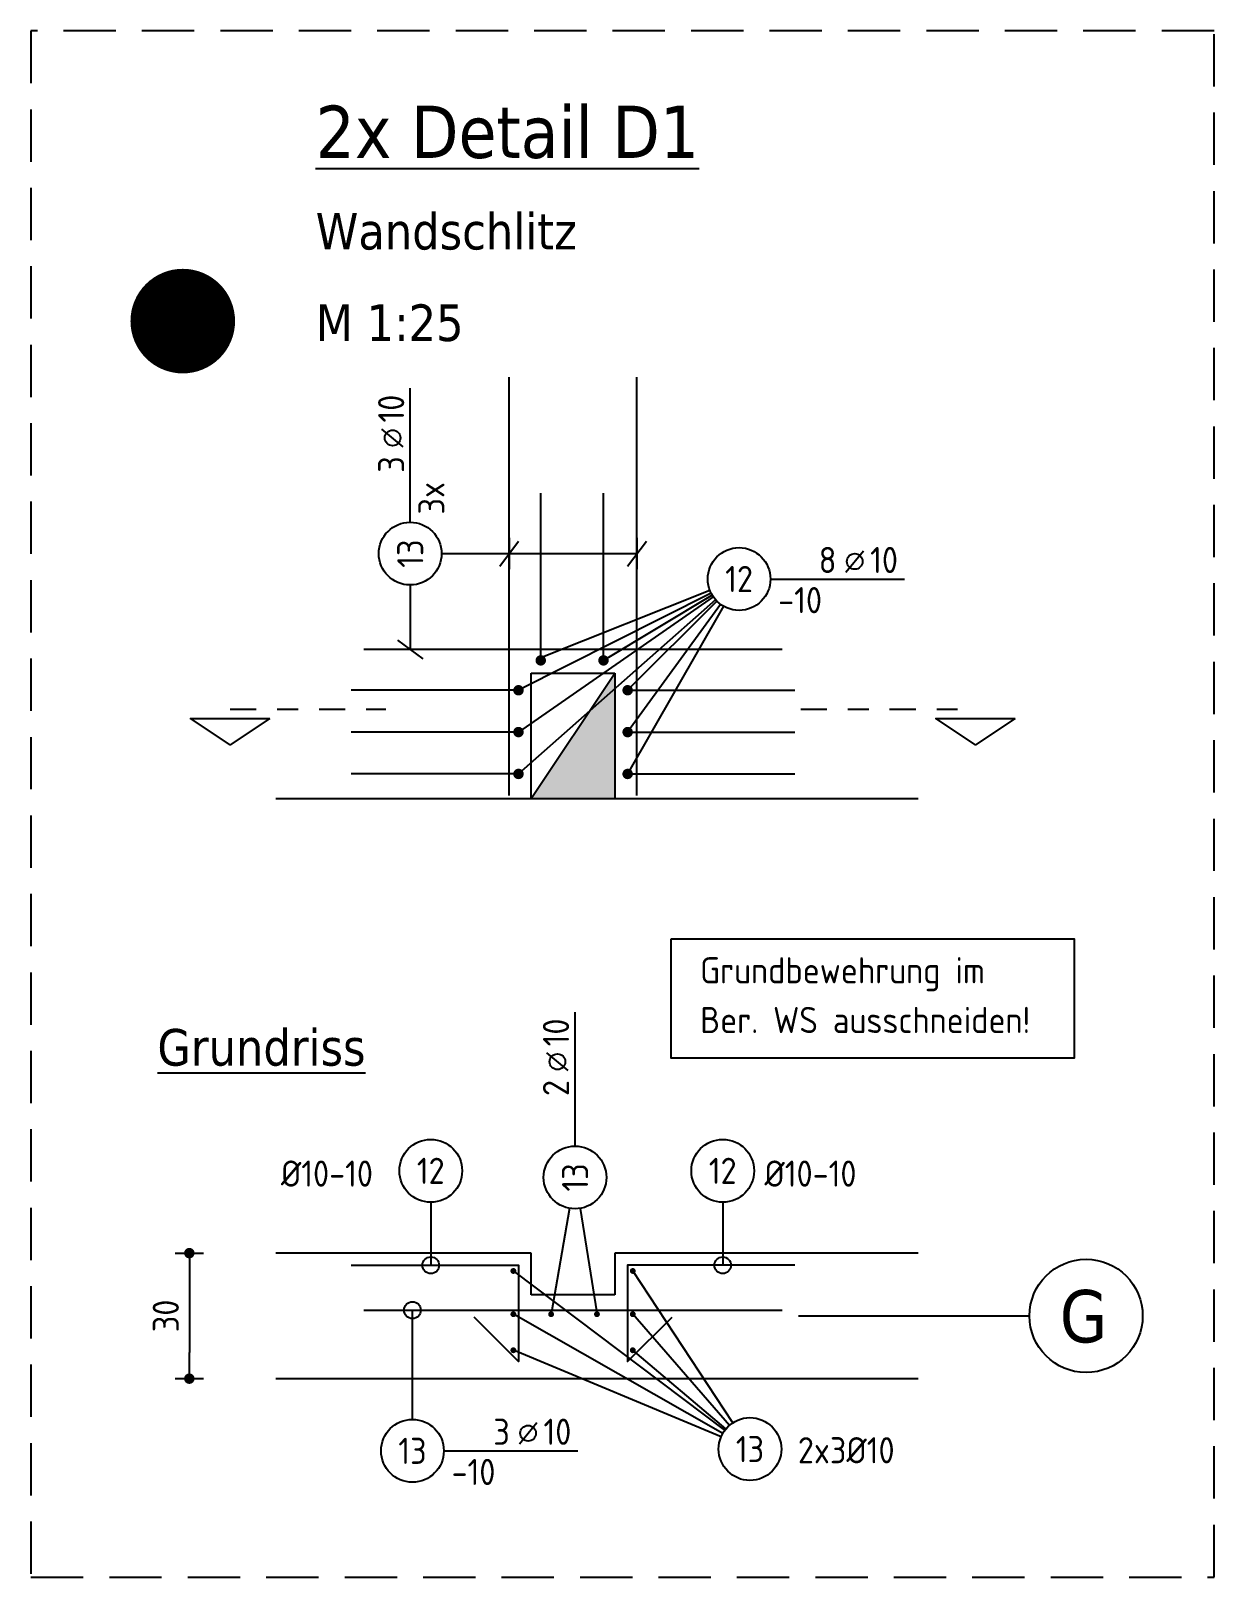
# Model space of a CAD drawing. Extents: x 44 to 147, y 27 to 70.
# Drawn here: x 57.2 to 62.86, y 26.67 to 34.06 of the extents above; entities that cross this region are included whole.
import ezdxf
from ezdxf.enums import TextEntityAlignment as Align

# ---------------------------------------------------------------- set-up
doc = ezdxf.new("R2010")
doc.units = 0
doc.header["$LTSCALE"] = 0.5
for name, pattern in [('AUSGEZOGEN', [1000.01, 1000, 0.01]), ('DASHDOTSMALL', [1.05, 0.5, -0.25, 0.05, -0.25]), ('STRICHLINIE', [0.75, 0.5, -0.25]), ('STRICHPUNKT2', [0.55, 0.25, -0.125, 0.05, -0.125])]:
    doc.linetypes.add(name, pattern=pattern)
for name, color, linetype in [('ACHSEN', 7, 'Continuous'), ('BETON', 7, 'Continuous'), ('DETAIL', 7, 'Continuous'), ('grau_hell', 7, 'Continuous'), ('HILFE', 7, 'Continuous'), ('MASSE', 7, 'Continuous'), ('RND', 7, 'Continuous'), ('SCHNITTE', 7, 'Continuous'), ('SFP_Achsen', 7, 'Continuous'), ('TEXT', 7, 'Continuous')]:
    doc.layers.add(name, color=color, linetype=linetype)
doc.layers.add('NOPLOT', color=7, linetype='Continuous', plot=False)
doc.styles.add('helv', font='tahoma.ttf')
doc.styles.add('txt', font='isocp.shx')
doc.dimstyles.new('DOT_I', dxfattribs={"dimscale": 0.5, "dimtxt": 0.25, "dimasz": 0.25, "dimexe": 0.1, "dimexo": 0.3, "dimgap": 0.1, "dimtad": 1, "dimdec": 3, "dimzin": 3, "dimtxsty": 'txt', "dimblk": 'DOT', "dimblk1": 'DOT', "dimblk2": 'DOT', "dimsah": 1, "dimcen": 0.1, "dimse1": 1, "dimse2": 1, "dimazin": 0, "dimtfac": 1, "dimtdec": 4, "dimtix": 1, "dimtmove": 2, "dimatfit": 3, "dimfxl": 0, "dimtvp": 1, "dimtolj": 1, "dimtzin": 0, "dimarcsym": 0})

msp = doc.modelspace()

# ---------------------------------------------------------------- texts
at = {"layer": 'SFP_Achsen', "color": 6, "linetype": 'AUSGEZOGEN', "style": 'helv'}
msp.add_text('G', height=0.25, dxfattribs=at).set_placement((62.1211, 27.7904))
at = {"layer": 'TEXT', "color": 6, "linetype": 'AUSGEZOGEN', "style": 'helv'}
msp.add_text('%%U2x Detail D1', height=0.25, dxfattribs=at).set_placement((58.5643, 33.4516))
at = {"layer": 'TEXT', "color": 1, "linetype": 'AUSGEZOGEN', "style": 'helv'}
for s, p in [('Wandschlitz', (58.5643, 33.0141)), ('M 1:25', (58.5643, 32.5766)), ('%%UGrundriss', (57.8078, 29.1131))]:
    msp.add_text(s, height=0.175, dxfattribs=at).set_placement(p)
at = {"layer": 'TEXT', "color": 7, "linetype": 'AUSGEZOGEN', "style": 'txt'}
for s, p in [('Grundbewehrung im ', (60.4024, 29.5061)), ('Ber. WS ausschneiden!', (60.4024, 29.2686)), ('%%C10-10', (58.3984, 28.5344)), ('%%C10-10', (60.7097, 28.5344)), ('2x3%%C10', (60.8694, 27.2121))]:
    msp.add_text(s, height=0.125, dxfattribs=at).set_placement(p)

# ---------------------------------------------------------------- blocks, each defined once
blk = doc.blocks.new('RND_LEI')
at = {"layer": 'RND', "color": 7, "linetype": 'Continuous'}
blk.add_line((1.022, 0.066), (1.19, 0.27), dxfattribs=at)
for centre, radius in [((0, 0), 0.3), ((1.106, 0.168), 0.075)]:
    blk.add_circle(centre, radius, dxfattribs=at)
at = {"layer": 'RND', "color": 7, "linetype": 'Continuous', "style": 'txt'}
blk.add_attdef('ANZ', text='', height=0.25, dxfattribs=at).set_placement((0.931, 0.057), align=Align.RIGHT)
for tag, p in [('DUM', (1.253, 0.057)), ('ABSTD', (1.674, 0.057)), ('POSTXT', (0.374, -0.327))]:
    blk.add_attdef(tag, p, '', height=0.25, dxfattribs=at)
blk.add_attdef('POSL', text='', height=0.25, dxfattribs=at).set_placement((0, 0), align=Align.MIDDLE)
blk = doc.blocks.new('lei_gre')
at = {"layer": 'RND', "color": 7, "linetype": 'Continuous'}
for p, q in [((0, 0.15), (0, -0.15)), ((-0.09, -0.12), (0.09, 0.12))]:
    blk.add_line(p, q, dxfattribs=at)
blk = doc.blocks.new('SCHN-2')
at = {"layer": 'SCHNITTE', "color": 6, "linetype": 'Continuous'}
blk.add_lwpolyline([(0.378, 0.088), (0, 0.34), (-0.378, 0.088)], close=True, dxfattribs=at)
at = {"layer": 'SCHNITTE', "color": 1, "linetype": 'DASHDOTSMALL', "style": 'helv'}
blk.add_attdef('SCHN-2', text='', height=0.35, dxfattribs=at).set_placement((0, 0.45), align=Align.CENTER)
blk = doc.blocks.new('RND_HIN')
at = {"layer": 'RND', "color": 7, "linetype": 'Continuous'}
blk.add_circle((0, 0), 0.3, dxfattribs=at)
at = {"layer": 'RND', "color": 7, "linetype": 'Continuous', "style": 'txt'}
blk.add_attdef('POSI', text='', height=0.25, dxfattribs=at).set_placement((0, 0), align=Align.MIDDLE)
blk = doc.blocks.new('DOT')
at = {"layer": 'MASSE', "color": 7, "linetype": 'Continuous'}
for p, q in [((0, 0), (-1, 0)), ((0, 0.54), (0, -0.54))]:
    blk.add_line(p, q, dxfattribs=at)
at = {"layer": 'MASSE', "color": 7, "linetype": 'Continuous', "const_width": 0.2}
blk.add_lwpolyline([(-0.1, 0, 1), (0.1, 0, 1)], format="xyb", close=True, dxfattribs=at)
blk = doc.blocks.new('*D57')
at = {"layer": 'DEFPOINTS', "color": 0, "linetype": 'AUSGEZOGEN', "transparency": 16777216}
for p in [(57.9605, 28.2167), (57.9605, 27.6167), (57.9605, 27.6167)]:
    blk.add_point(p, dxfattribs=at)
at = {"layer": 'MASSE', "color": 0, "linetype": 'AUSGEZOGEN', "lineweight": -2, "transparency": 16777216}
blk.add_line((57.9605, 28.0917), (57.9605, 27.7417), dxfattribs=at)
at = {"layer": 'MASSE', "color": 0, "linetype": 'AUSGEZOGEN', "lineweight": -2, "transparency": 16777216, "xscale": 0.125, "yscale": 0.125, "zscale": 0.125}
for p, rotation in [((57.9605, 28.2167), 90), ((57.9605, 27.6167), 270)]:
    blk.add_blockref('DOT', p, dxfattribs=dict(at, rotation=rotation))
at = {"layer": 'MASSE', "color": 0, "linetype": 'AUSGEZOGEN', "transparency": 16777216, "insert": (57.848, 27.9167), "char_height": 0.125, "attachment_point": 5, "rotation": 90, "style": 'txt'}
blk.add_mtext('\\A1;30', dxfattribs=at)

# ---------------------------------------------------------------- dimensions: what is measured, and where the dimension line sits
at = {"layer": 'MASSE', "color": 7, "linetype": 'AUSGEZOGEN'}
dim = msp.add_linear_dim(base=(57.9605, 27.6167), p1=(57.9605, 28.2167), p2=(57.9605, 27.6167), angle=90, dimstyle='DOT_I', override={"dimdec": 0, "dimlfac": 50}, dxfattribs=at)
dim.commit()
dim.dimension.update_dxf_attribs({"geometry": '*D57', "text_midpoint": (57.848, 27.9167)})

# ---------------------------------------------------------------- hatches: boundary and pattern name
at = {"layer": 'grau_hell'}
h = msp.add_hatch(color=9, dxfattribs=at)
h.paths.add_polyline_path([(59.5948, 30.3891), (59.6171, 30.3891), (59.9948, 30.3891), (59.9948, 30.9144), (59.8737, 30.8074)])
h.paths.add_polyline_path([(59.8737, 30.8074), (59.9948, 30.9144), (59.9948, 30.9891)])

# ---------------------------------------------------------------- linework, layer by layer
at = {"layer": 'ACHSEN', "color": 140, "linetype": 'AUSGEZOGEN'}
msp.add_line((60.873, 27.9167), (61.9765, 27.9167), dxfattribs=at)
at = {"layer": 'BETON', "color": 6, "linetype": 'AUSGEZOGEN'}
for p, q in [((59.5948, 28.2167), (58.3732, 28.2167)), ((59.5948, 28.0167), (59.5948, 28.2167)), ((59.9948, 28.2167), (59.9948, 28.0167)), ((61.4444, 28.2167), (59.9948, 28.2167)), ((59.9948, 28.0167), (59.5948, 28.0167)), ((61.4444, 27.6167), (58.3732, 27.6167))]:
    msp.add_line(p, q, dxfattribs=at)
at = {"layer": 'DETAIL', "color": 102, "linetype": 'STRICHLINIE'}
msp.add_lwpolyline([(57.2032, 34.0587), (57.2032, 26.6684), (62.859, 26.6684), (62.859, 34.0587)], close=True, dxfattribs=at)
at = {"layer": 'HILFE', "color": 102, "linetype": 'AUSGEZOGEN'}
for p, q in [((59.5948, 30.9891), (59.9948, 30.9891)), ((59.5948, 30.3891), (59.5948, 30.9891)), ((59.9948, 30.9891), (59.9948, 30.3891)), ((58.3732, 30.3891), (61.4444, 30.3891)), ((58.3732, 30.3891), (59.6171, 30.3891)), ((60.0171, 30.3891), (61.4444, 30.3891))]:
    msp.add_line(p, q, dxfattribs=at)
msp.add_lwpolyline([(60.2644, 29.7194), (62.1897, 29.7194), (62.1897, 29.1485), (60.2644, 29.1485)], close=True, dxfattribs=at)
at = {"layer": 'NOPLOT', "color": 191, "linetype": 'AUSGEZOGEN'}
msp.add_line((59.5948, 30.3891), (59.9948, 30.9891), dxfattribs=at)
at = {"layer": 'NOPLOT', "color": 191, "linetype": 'Continuous', "const_width": 0.25}
msp.add_lwpolyline([(57.8041, 32.6717, 1), (58.0541, 32.6717, 1)], format="xyb", close=True, dxfattribs=at)
at = {"layer": 'RND', "color": 7, "linetype": 'AUSGEZOGEN'}
for p, q in [((59.0163, 31.7104), (59.0163, 32.3504)), ((60.7384, 31.4389), (61.3784, 31.4389)), ((59.8042, 28.7287), (59.8042, 29.3687)), ((59.177, 27.2719), (59.817, 27.2719))]:
    msp.add_line(p, q, dxfattribs=at)
at = {"layer": 'RND', "color": 102, "linetype": 'AUSGEZOGEN'}
for p, q in [((59.1663, 31.5604), (60.1004, 31.5604)), ((59.0163, 31.4104), (59.0163, 31.1019)), ((60.4544, 31.3714), (59.5339, 30.9072)), ((60.4651, 31.3534), (59.5339, 30.7072)), ((60.476, 31.3396), (59.5339, 30.5072)), ((60.449, 31.3835), (59.6403, 31.0625)), ((60.4598, 31.3617), (59.9403, 31.05)), ((60.4822, 31.3329), (60.0557, 30.9072)), ((60.5001, 31.3176), (60.0557, 30.7072)), ((60.5139, 31.3087), (60.0557, 30.5072)), ((59.1146, 28.4601), (59.1146, 28.1587)), ((60.5102, 28.4601), (60.5102, 28.1587)), ((59.7784, 28.431), (59.6898, 27.9248)), ((59.828, 28.4306), (59.9079, 27.9317)), ((60.5206, 27.3705), (59.5094, 28.1315)), ((60.558, 27.4057), (60.0803, 28.1315)), ((59.027, 27.4219), (59.027, 27.9443)), ((60.5102, 27.3546), (59.5094, 27.9248)), ((60.5421, 27.3936), (60.0803, 27.9248)), ((60.5021, 27.3381), (59.5094, 27.7525)), ((60.5258, 27.377), (60.0803, 27.7525))]:
    msp.add_line(p, q, dxfattribs=at)
at = {"layer": 'RND', "color": 1, "linetype": 'AUSGEZOGEN'}
for points in [[(59.4892, 30.4039), (59.4892, 32.4039)], [(60.1004, 30.4039), (60.1004, 32.4039)], [(59.6403, 31.05), (59.6403, 31.85)], [(59.9403, 31.05), (59.9403, 31.85)], [(60.7948, 31.1019), (58.7948, 31.1019)], [(59.5339, 30.9072), (58.7339, 30.9072)], [(60.0557, 30.9072), (60.8557, 30.9072)], [(59.5339, 30.7072), (58.7339, 30.7072)], [(60.0557, 30.7072), (60.8557, 30.7072)], [(59.5339, 30.5072), (58.7339, 30.5072)], [(60.0557, 30.5072), (60.8557, 30.5072)], [(58.7339, 28.1587), (59.5339, 28.1587), (59.5339, 27.6987), (59.3218, 27.9108)], [(60.8557, 28.1587), (60.0557, 28.1587), (60.0557, 27.6987), (60.2678, 27.9108)], [(58.7948, 27.9443), (60.7948, 27.9443)]]:
    msp.add_lwpolyline(points, dxfattribs=at)
at = {"layer": 'RND', "color": 7, "linetype": 'AUSGEZOGEN'}
for points, const_width in [([(59.6403, 31.0375, -1), (59.6403, 31.0625, -1)], 0.025), ([(59.9403, 31.0375, -1), (59.9403, 31.0625, -1)], 0.025), ([(59.5464, 30.9072, -1), (59.5214, 30.9072, -1)], 0.025), ([(60.0432, 30.9072, 1), (60.0682, 30.9072, 1)], 0.025), ([(59.5464, 30.7072, -1), (59.5214, 30.7072, -1)], 0.025), ([(60.0432, 30.7072, 1), (60.0682, 30.7072, 1)], 0.025), ([(59.5464, 30.5072, -1), (59.5214, 30.5072, -1)], 0.025), ([(60.0432, 30.5072, 1), (60.0682, 30.5072, 1)], 0.025), ([(59.5024, 28.1315, 1), (59.5164, 28.1315, 1)], 0.014), ([(60.0873, 28.1315, -1), (60.0733, 28.1315, -1)], 0.014), ([(59.5024, 27.9248, 1), (59.5164, 27.9248, 1)], 0.014), ([(59.6828, 27.9248, 1), (59.6968, 27.9248, 1)], 0.014), ([(59.902, 27.9248, 1), (59.916, 27.9248, 1)], 0.014), ([(60.0873, 27.9248, -1), (60.0733, 27.9248, -1)], 0.014), ([(59.5024, 27.7525, 1), (59.5164, 27.7525, 1)], 0.014), ([(60.0873, 27.7525, -1), (60.0733, 27.7525, -1)], 0.014)]:
    msp.add_lwpolyline(points, format="xyb", close=True, dxfattribs=dict(at, const_width=const_width))
for centre in [(59.1146, 28.1587), (60.5102, 28.1587), (59.027, 27.9443)]:
    msp.add_circle(centre, 0.04, dxfattribs=at)
at = {"layer": 'SCHNITTE', "color": 6, "linetype": 'STRICHPUNKT2'}
for p, q in [((58.1556, 30.8163), (58.9002, 30.8163)), ((60.8831, 30.8163), (61.7185, 30.8163))]:
    msp.add_line(p, q, dxfattribs=at)
at = {"layer": 'SFP_Achsen', "color": 7, "linetype": 'AUSGEZOGEN'}
msp.add_circle((62.247, 27.9167), 0.2705, dxfattribs=at)

# ---------------------------------------------------------------- block references
at = {"layer": 'RND', "color": 7, "linetype": 'AUSGEZOGEN', "xscale": 0.5, "yscale": 0.5, "zscale": 0.5, "rotation": 90}
for p, values in [((59.0163, 31.5604), {'POSL': '13', 'DUM': '10', 'ANZ': '3', 'POSTXT': '3x'}), ((59.8042, 28.5787), {'POSL': '13', 'DUM': '10', 'ANZ': '2'})]:
    msp.add_blockref('RND_LEI', p, dxfattribs=at).add_auto_attribs(values)
at = {"layer": 'RND', "color": 102, "linetype": 'AUSGEZOGEN', "xscale": 0.5, "yscale": 0.5, "zscale": 0.5}
for p in [(59.4892, 31.5604), (60.1004, 31.5604)]:
    msp.add_blockref('lei_gre', p, dxfattribs=at)
at = {"layer": 'RND', "color": 7, "linetype": 'AUSGEZOGEN', "xscale": 0.5, "yscale": 0.5, "zscale": 0.5}
for name, p, values in [('RND_LEI', (60.5884, 31.4389), {'POSL': '12', 'DUM': '10', 'ANZ': '8', 'POSTXT': '-10'}), ('RND_HIN', (59.1146, 28.6101), {'POSI': '12'}), ('RND_HIN', (60.5102, 28.6101), {'POSI': '12'}), ('RND_LEI', (59.027, 27.2719), {'POSL': '13', 'DUM': '10', 'ANZ': '3', 'POSTXT': '-10'}), ('RND_HIN', (60.6405, 27.2804), {'POSI': '13'})]:
    msp.add_blockref(name, p, dxfattribs=at).add_auto_attribs(values)
at = {"layer": 'RND', "color": 102, "linetype": 'AUSGEZOGEN', "xscale": 0.5, "yscale": 0.5, "zscale": 0.5, "rotation": 270}
msp.add_blockref('lei_gre', (59.0163, 31.1019), dxfattribs=at)
at = {"layer": 'SCHNITTE', "color": 6, "linetype": 'STRICHPUNKT2', "xscale": -0.5, "yscale": 0.5, "zscale": 0.5, "rotation": 180}
for p in [(58.1556, 30.8163), (61.7185, 30.8163)]:
    msp.add_blockref('SCHN-2', p, dxfattribs=at)

msp.set_redraw_order([(e.dxf.handle, doc.entitydb.next_handle()) for e in msp.query("TEXT MTEXT ATTDEF DIMENSION ARC_DIMENSION")])  # texts and dimensions are drawn at this point

doc.saveas('drawing.dxf')
